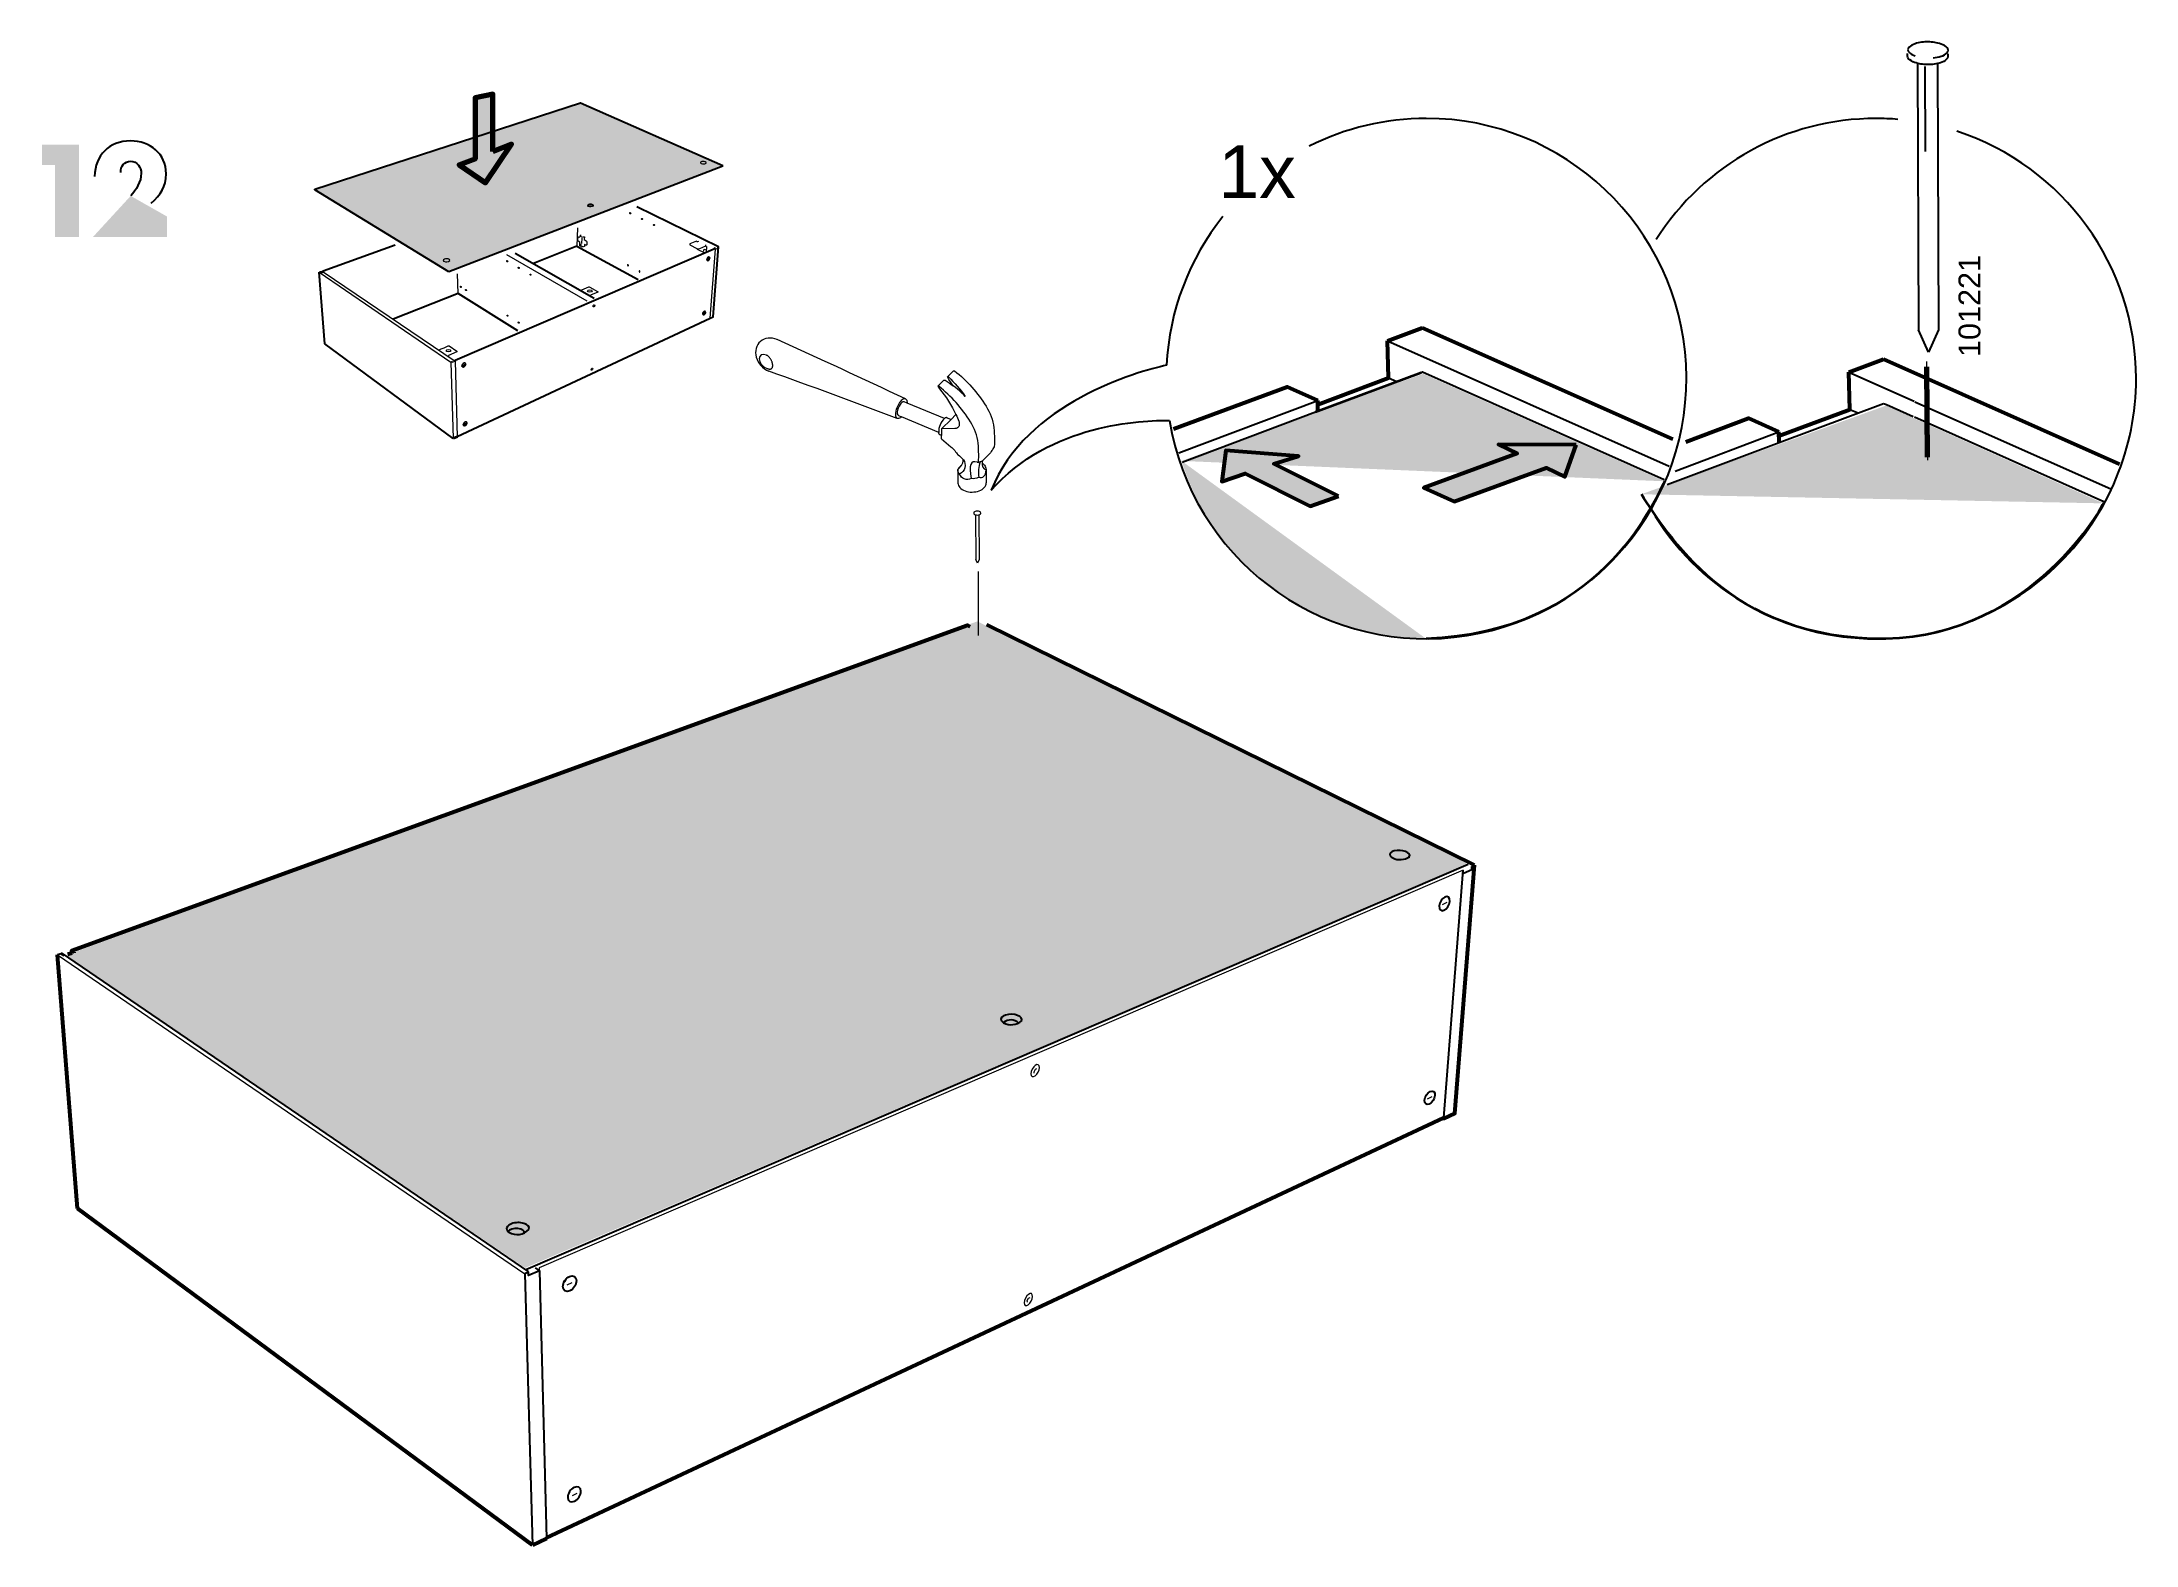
# Model space of a CAD drawing. Header units: metres. Extents: x -0.7 to 7.4, y 0 to 11.2.
# Drawn here: x 0.25 to 7.39, y 1.17 to 6.28 of the extents above; entities that cross this region are included whole.
import ezdxf

# ---------------------------------------------------------------- set-up
doc = ezdxf.new("R2010")
doc.units = ezdxf.units.M
doc.header["$MEASUREMENT"] = 0
doc.layers.add('PDF_Geometry', color=7, linetype='Continuous')
doc.layers.add('PDF_Text', color=7, linetype='Continuous')
doc.layers.add('PDF_Solid Fills', color=7, linetype='Continuous', true_color=0xc6c8ca)
doc.styles.add('PDF Arial', font='Arial.ttf')

msp = doc.modelspace()

# ---------------------------------------------------------------- texts
at = {"layer": 'PDF_Text', "insert": (4.2613, 5.7524), "char_height": 0.17896, "attachment_point": 7, "style": 'PDF Arial'}
msp.add_mtext('1x', dxfattribs=at)
at = {"layer": 'PDF_Text', "insert": (6.8583, 5.2109), "char_height": 0.07456, "attachment_point": 7, "rotation": 90, "style": 'PDF Arial'}
msp.add_mtext('101221', dxfattribs=at)

# ---------------------------------------------------------------- hatches: boundary and pattern name
at = {"layer": 'PDF_Geometry', "transparency": 33554559}
for points in [[(1.7904, 5.9102), (1.7904, 6.1061), (1.7297, 6.0938), (1.7297, 5.8863), (1.6753, 5.8648), (1.7655, 5.8044), (1.854, 5.9353)], [(0.2991, 5.8649), (0.2991, 5.6199), (0.3808, 5.6199), (0.3808, 5.934), (0.2541, 5.934), (0.2541, 5.8649)], [(4.6709, 4.7371), (4.4507, 4.8472), (4.535, 4.8738), (4.2864, 4.8923), (4.2737, 4.787), (4.353, 4.814), (4.5737, 4.7037)], [(5.4802, 4.9121), (5.2162, 4.9129), (5.279, 4.8822), (4.961, 4.7652), (5.065, 4.719), (5.3775, 4.834), (5.4416, 4.8026)]]:
    msp.add_hatch(color=256, dxfattribs=at).paths.add_polyline_path(points)
h = msp.add_hatch(color=256, dxfattribs=at)
h.paths.add_polyline_path([(0.5779, 5.6891), (0.6266, 5.7345)], flags=0)
h.paths.add_polyline_path([(0.4337, 5.8257), (0.5237, 5.8257)], flags=0)
h.paths.add_polyline_path([(0.5225, 5.839, 0.043969), (0.5237, 5.8257)], flags=0)
h.paths.add_polyline_path([(0.5566, 5.7595), (0.4283, 5.6199), (0.6808, 5.6199), (0.6808, 5.6891)], flags=0)
at = {"layer": 'PDF_Geometry', "true_color": 0xc6c8ca, "transparency": 33554559}
h = msp.add_hatch(color=9, dxfattribs=at)
h.paths.add_polyline_path([(4.1362, 4.8572), (4.9593, 5.1539), (5.782, 4.7878)], flags=0)
h.paths.add_polyline_path([(4.1362, 4.8572, 0.330618), (4.9695, 4.2515)], flags=0)
for points in [[(3.4267, 4.3059), (3.4403, 4.3108), (5.1107, 3.489), (1.9001, 2.1151), (0.3424, 3.1764)], [(3.4267, 4.3003), (3.4403, 4.3053), (5.1107, 3.4834), (1.9001, 2.1096), (0.3424, 3.1708)]]:
    msp.add_hatch(color=9, dxfattribs=at).paths.add_polyline_path(points)

# ---------------------------------------------------------------- linework, layer by layer
at = {"layer": 'PDF_Geometry', "lineweight": 25}
for points in [[(6.6964, 6.2293, 0.048208), (6.7236, 6.2349, 0.115375), (6.7439, 6.2468, 0.427525), (6.7438, 6.2639, 0.113911), (6.7234, 6.2763, 0.07786), (6.6789, 6.2838, 0.078345), (6.6345, 6.2775, 0.116739), (6.6141, 6.2656, 0.203943), (6.6105, 6.2571)], [(6.7457, 6.2427), (6.7457, 6.2332, -0.2076), (6.7421, 6.2247, -0.114863), (6.7217, 6.2128, -0.078769), (6.6773, 6.2064, -0.078122), (6.6328, 6.2139, -0.112283), (6.6124, 6.2263, -0.202008), (6.6086, 6.2349), (6.6086, 6.2444)], [(4.0953, 4.9949, 2.162803), (4.9697, 6.0234, 0.117644), (4.5712, 5.9287)], [(6.576, 6.0201, 0.020647), (6.5017, 6.0231, 0.257264), (5.7532, 5.6112)], [(5.7497, 4.6689, 0.259214), (6.5017, 4.2515, 0.414214), (7.3875, 5.1373, 0.324193), (6.7774, 5.9794)], [(4.8462, 3.514), (4.8469, 3.5127), (4.8478, 3.5114), (4.849, 3.5102), (4.8503, 3.5089), (4.8519, 3.5078), (4.8537, 3.5066), (4.8557, 3.5056, 0.281499), (4.912, 3.5097)], [(3.5217, 2.9526), (3.5224, 2.9511), (3.5235, 2.9497), (3.5248, 2.9483), (3.5263, 2.9469), (3.5281, 2.9456), (3.5301, 2.9443, 0.312318), (3.5915, 2.9507)], [(1.8379, 2.2385), (1.8388, 2.2368), (1.8399, 2.2352), (1.8413, 2.2336), (1.8429, 2.2322), (1.8448, 2.2308, 0.353271), (1.9131, 2.2407)]]:
    msp.add_lwpolyline(points, format="xyb", dxfattribs=at)
for points in [[(6.643, 6.2109), (6.6459, 5.304)], [(6.7115, 6.21), (6.7145, 5.3031)], [(6.6684, 6.2), (6.6687, 5.911)], [(1.1843, 5.783), (2.0888, 6.0764), (2.574, 5.8633)], [(2.5738, 5.861), (1.6403, 5.501)], [(1.1844, 5.7807), (1.1842, 5.783)], [(1.6403, 5.501), (1.1844, 5.7807)], [(2.5295, 5.3432), (2.5302, 5.3428), (2.5406, 5.3476), (2.5594, 5.5858), (2.2812, 5.7228)], [(1.2128, 5.5013), (1.2126, 5.5039), (1.4575, 5.5928)], [(2.5485, 5.581), (1.6613, 5.1994), (1.6613, 5.1966)], [(1.8666, 5.5646), (2.1355, 5.4113)], [(2.0767, 5.5884), (1.9284, 5.5294)], [(2.0763, 5.5882), (2.285, 5.4754)], [(1.2182, 5.2562), (1.1989, 5.4997)], [(1.6718, 5.4273), (1.4511, 5.3394)], [(1.8755, 5.2998), (1.6718, 5.4273)], [(1.6683, 4.9404), (2.5299, 5.3434)], [(6.6805, 5.2279), (6.6459, 5.304)], [(6.7145, 5.3031), (6.6805, 5.2279)], [(1.6548, 4.9333), (1.2182, 5.2562)], [(4.8379, 5.2666), (5.7973, 4.8396)], [(4.8412, 5.1399), (4.8693, 5.1277)], [(4.9518, 5.1584), (4.9566, 5.1602), (5.7797, 4.7936)], [(6.409, 5.1595), (6.6315, 5.0604)], [(4.127, 4.8853), (4.6001, 5.0628)], [(4.1385, 4.8532), (4.5929, 5.0238)], [(6.172, 4.9197), (6.5274, 5.0531)], [(6.4123, 5.0328), (6.4404, 5.0206)], [(6.5274, 5.0531), (6.537, 5.0489)], [(6.537, 5.0489), (6.6283, 5.0082)], [(6.6323, 5.007), (7.2775, 4.719)], [(6.6342, 5.0586), (7.3012, 4.7624)], [(5.817, 4.8228), (6.1711, 4.9557)], [(5.7902, 4.7765), (6.1715, 4.9198)], [(5.1124, 3.4834), (1.9028, 2.1032)], [(5.0297, 2.6207), (5.0956, 3.4637)], [(5.0949, 3.4547), (5.0961, 3.4541)], [(5.0961, 3.4541), (5.1243, 3.4662)], [(5.1243, 3.4662), (5.1251, 3.4767)], [(5.1251, 3.4767), (5.1345, 3.4807)], [(0.3193, 3.1795), (0.3074, 3.1752)], [(0.3298, 3.1723), (0.3192, 3.1795)], [(0.3198, 3.1823), (1.9117, 2.0966)], [(1.9117, 2.0949), (1.8994, 2.0895)], [(1.8994, 2.0895), (1.9248, 1.1658)], [(1.9338, 2.1097), (1.9491, 2.0994), (1.9121, 2.0834), (1.9117, 2.0949)], [(1.9491, 2.0994), (1.9726, 1.1883)], [(2.0313, 2.0591), (2.0332, 2.0609), (2.0349, 2.0628), (2.0365, 2.065), (2.0379, 2.0671), (2.0393, 2.0694), (2.0405, 2.0717), (2.0415, 2.0741)], [(2.0518, 1.3484), (2.0528, 1.3497), (2.0537, 1.351)]]:
    msp.add_lwpolyline(points, dxfattribs=at)
at = {"layer": 'PDF_Geometry', "color": 7, "lineweight": 70, "true_color": 0xffffff}
msp.add_lwpolyline([(1.7904, 5.9102), (1.7904, 6.1061), (1.7297, 6.0938), (1.7297, 5.8863), (1.6753, 5.8648), (1.7655, 5.8044), (1.854, 5.9353)], close=True, dxfattribs=at)
at = {"layer": 'PDF_Geometry', "lineweight": 18}
for points in [[(1.7904, 5.9102), (1.7904, 6.1061), (1.7297, 6.0938), (1.7297, 5.8863), (1.6753, 5.8648), (1.7655, 5.8044), (1.854, 5.9353)], [(1.8785, 5.5165), (1.8787, 5.5163), (1.879, 5.5161), (1.8792, 5.5158), (1.8795, 5.5155), (1.8796, 5.5151), (1.8798, 5.5147), (1.8799, 5.5143), (1.88, 5.5139), (1.88, 5.5135), (1.88, 5.5132), (1.8799, 5.5128), (1.8798, 5.5126), (1.8796, 5.5123), (1.8795, 5.5122), (1.8792, 5.5121), (1.879, 5.5121), (1.8787, 5.5122), (1.8785, 5.5123), (1.8782, 5.5125), (1.8779, 5.5127), (1.8777, 5.513), (1.8775, 5.5134), (1.8773, 5.5137), (1.8771, 5.5141), (1.877, 5.5145), (1.8769, 5.5149), (1.8769, 5.5153), (1.8769, 5.5156), (1.877, 5.516), (1.8771, 5.5162), (1.8773, 5.5165), (1.8775, 5.5166), (1.8777, 5.5167), (1.8779, 5.5167), (1.8782, 5.5166)], [(2.2505, 5.5253), (2.2502, 5.5254), (2.25, 5.5255), (2.2497, 5.5255), (2.2495, 5.5254), (2.2493, 5.5253), (2.2491, 5.5251), (2.249, 5.5248), (2.2489, 5.5245), (2.2489, 5.5242), (2.2489, 5.5239), (2.249, 5.5235), (2.249, 5.5231), (2.2492, 5.5228), (2.2494, 5.5224), (2.2496, 5.5221), (2.2498, 5.5219), (2.2501, 5.5216), (2.2503, 5.5215), (2.2506, 5.5213), (2.2509, 5.5213), (2.2511, 5.5213), (2.2513, 5.5214), (2.2515, 5.5215), (2.2517, 5.5217), (2.2518, 5.522), (2.2519, 5.5223), (2.2519, 5.5226), (2.2519, 5.5229), (2.2519, 5.5233), (2.2518, 5.5237), (2.2516, 5.524), (2.2514, 5.5244), (2.2513, 5.5247), (2.251, 5.5249), (2.2508, 5.5252)], [(2.2898, 5.5043), (2.2895, 5.5044), (2.2892, 5.5045), (2.289, 5.5045), (2.2887, 5.5044), (2.2885, 5.5043), (2.2884, 5.5041), (2.2883, 5.5038), (2.2882, 5.5035), (2.2881, 5.5032), (2.2881, 5.5029), (2.2882, 5.5025), (2.2883, 5.5021), (2.2884, 5.5018), (2.2886, 5.5014), (2.2888, 5.5011), (2.2891, 5.5008), (2.2893, 5.5006), (2.2896, 5.5004), (2.2898, 5.5003), (2.2901, 5.5003), (2.2904, 5.5003), (2.2906, 5.5004), (2.2908, 5.5005), (2.291, 5.5007), (2.2911, 5.5009), (2.2912, 5.5012), (2.2912, 5.5016), (2.2912, 5.5019), (2.2911, 5.5023), (2.291, 5.5026), (2.2909, 5.503), (2.2907, 5.5033), (2.2905, 5.5037), (2.2903, 5.5039), (2.29, 5.5042)], [(1.6808, 5.452), (1.6811, 5.4518), (1.6813, 5.4516), (1.6815, 5.4513), (1.6817, 5.451), (1.6819, 5.4506), (1.682, 5.4502), (1.6821, 5.4499), (1.6822, 5.4495), (1.6823, 5.4491), (1.6822, 5.4488), (1.6822, 5.4485), (1.6821, 5.4483), (1.682, 5.4481), (1.6818, 5.4479), (1.6816, 5.4479), (1.6814, 5.4479), (1.6811, 5.4479), (1.6809, 5.448), (1.6806, 5.4482), (1.6804, 5.4484), (1.6802, 5.4487), (1.68, 5.4491), (1.6798, 5.4494), (1.6797, 5.4498), (1.6796, 5.4501), (1.6795, 5.4505), (1.6795, 5.4509), (1.6795, 5.4512), (1.6796, 5.4515), (1.6796, 5.4517), (1.6798, 5.4519), (1.6799, 5.4521), (1.6801, 5.4521), (1.6803, 5.4522), (1.6806, 5.4521)], [(1.6987, 5.4409), (1.6989, 5.4408), (1.6991, 5.4405), (1.6994, 5.4403), (1.6995, 5.4399), (1.6997, 5.4396), (1.6999, 5.4392), (1.7, 5.4388), (1.7001, 5.4385), (1.7001, 5.4381), (1.7001, 5.4378), (1.7, 5.4375), (1.6999, 5.4372), (1.6998, 5.437), (1.6996, 5.4369), (1.6994, 5.4368), (1.6992, 5.4368), (1.699, 5.4369), (1.6987, 5.437), (1.6985, 5.4372), (1.6982, 5.4374), (1.698, 5.4377), (1.6978, 5.438), (1.6976, 5.4383), (1.6975, 5.4387), (1.6974, 5.4391), (1.6973, 5.4395), (1.6973, 5.4398), (1.6973, 5.4402), (1.6974, 5.4405), (1.6975, 5.4407), (1.6976, 5.4409), (1.6978, 5.441), (1.6979, 5.4411), (1.6982, 5.4411), (1.6984, 5.441)], [(1.8784, 5.3301), (1.8787, 5.3299), (1.8789, 5.3297), (1.8791, 5.3293), (1.8794, 5.329), (1.8795, 5.3287), (1.8797, 5.3283), (1.8798, 5.3279), (1.8799, 5.3275), (1.8799, 5.3271), (1.8799, 5.3268), (1.8798, 5.3265), (1.8797, 5.3262), (1.8795, 5.326), (1.8794, 5.3259), (1.8791, 5.3258), (1.8789, 5.3258), (1.8787, 5.3259), (1.8784, 5.326), (1.8781, 5.3262), (1.8779, 5.3265), (1.8776, 5.3268), (1.8774, 5.3271), (1.8772, 5.3275), (1.8771, 5.3278), (1.877, 5.3283), (1.8769, 5.3286), (1.8769, 5.329), (1.8769, 5.3293), (1.877, 5.3296), (1.8771, 5.3299), (1.8772, 5.3301), (1.8774, 5.3302), (1.8776, 5.3303), (1.8779, 5.3303), (1.8781, 5.3302)], [(1.6954, 5.1911), (1.6954, 5.1911), (1.6954, 5.1911)]]:
    msp.add_lwpolyline(points, close=True, dxfattribs=at)
for points in [[(2.4976, 5.8719), (2.4978, 5.8716), (2.4981, 5.8713), (2.4985, 5.871), (2.4988, 5.8707), (2.4993, 5.8704), (2.4998, 5.8702), (2.5003, 5.8699, 0.246255), (2.5166, 5.8708)], [(2.0804, 5.617, 0.025838), (2.0822, 5.6205), (2.0867, 5.6185), (2.0874, 5.6235), (2.09, 5.6244), (2.0896, 5.6257), (2.0907, 5.627)], [(1.6215, 5.5388), (1.6217, 5.5385), (1.622, 5.538), (1.6224, 5.5377), (1.6229, 5.5373), (1.6234, 5.537, 0.310347), (1.6433, 5.5394)], [(3.1991, 5.0651), (3.1986, 5.0659), (3.198, 5.0666), (3.1975, 5.0671), (3.1969, 5.0676), (3.1962, 5.068), (3.1954, 5.0684, 0.004091), (2.7585, 5.2704), (2.7582, 5.2706), (2.7572, 5.2709), (2.7563, 5.2711)], [(3.1718, 5.0115), (3.1819, 5.0072, -0.293848), (3.1676, 5.0014, 0.005165), (2.7301, 5.1627), (2.7298, 5.1628), (2.7298, 5.1628)], [(3.3384, 5.1435), (3.3419, 5.1433, -0.041553), (3.3995, 5.077), (3.393, 5.0832), (3.3864, 5.0893), (3.3796, 5.0953), (3.3727, 5.1011), (3.3657, 5.1069), (3.3585, 5.1125), (3.3538, 5.1197), (3.3489, 5.1269), (3.3439, 5.1341), (3.3384, 5.1435), (3.3593, 5.164), (3.3631, 5.1641, -0.085155), (3.4704, 5.0435, -0.115453), (3.4969, 4.9701), (3.4977, 4.9606), (3.4983, 4.9511), (3.4986, 4.9417), (3.4988, 4.9323), (3.4987, 4.9231), (3.4984, 4.9139), (3.4979, 4.9049), (3.4956, 4.9014), (3.4936, 4.8982), (3.4917, 4.8952), (3.4898, 4.8922), (3.4877, 4.8888), (3.4855, 4.8852), (3.4587, 4.8588), (3.4581, 4.8574), (3.4576, 4.8561), (3.4572, 4.8549), (3.4569, 4.8537), (3.4566, 4.8524), (3.4564, 4.851, 0.318267), (3.4701, 4.8263), (3.4702, 4.8266), (3.4702, 4.8269), (3.4703, 4.8272), (3.4703, 4.8275), (3.4703, 4.8278), (3.4703, 4.8281), (3.4706, 4.7822)], [(3.3265, 5.1318), (3.3056, 5.1112), (3.3116, 5.1024, -0.066815), (3.3678, 5.0152), (3.3703, 5.0095), (3.3728, 5.0039), (3.3751, 4.9982), (3.3772, 4.9925), (3.3781, 4.99), (3.3786, 4.9876), (3.379, 4.9852), (3.3791, 4.9829), (3.379, 4.9806), (3.3787, 4.9785), (3.3781, 4.9765), (3.3773, 4.9747), (3.3763, 4.9731), (3.3751, 4.9716), (3.3737, 4.9704), (3.3721, 4.9693), (3.3703, 4.9685), (3.3683, 4.9679), (3.3663, 4.9675), (3.3641, 4.9673), (3.3186, 4.9668)], [(3.4554, 4.8556), (3.4534, 4.8551), (3.4517, 4.8546), (3.45, 4.8541), (3.4482, 4.8535), (3.4463, 4.8529), (3.4443, 4.8521), (3.4448, 4.8612), (3.4451, 4.8703), (3.4451, 4.8796), (3.445, 4.8889), (3.4446, 4.8983), (3.444, 4.9078), (3.4432, 4.9174, 0.115304), (3.4168, 4.9907, 0.085273), (3.3094, 5.1114), (3.3056, 5.1112)], [(3.3283, 5.0015, 0.213344), (3.3088, 4.9545), (3.1819, 5.0072)], [(3.35, 4.9055), (3.3535, 4.9024), (3.3569, 4.899), (3.3601, 4.8957), (3.3633, 4.8922), (3.3663, 4.8885), (3.3691, 4.8849), (3.3718, 4.881), (3.3723, 4.8806), (3.3727, 4.8801), (3.3732, 4.8796), (3.3737, 4.8791), (3.3742, 4.8784), (3.3747, 4.8776, -0.09361), (3.3928, 4.8613, -0.460213), (3.3802, 4.8126)], [(3.4498, 4.8541, 0.100682), (3.4451, 4.8015, -0.201538), (3.4191, 4.7978, -0.483624), (3.3802, 4.8126, -0.239128), (3.3741, 4.8271), (3.3741, 4.8273), (3.3741, 4.8275), (3.3741, 4.8278), (3.3741, 4.828), (3.3741, 4.8283), (3.3741, 4.8285), (3.3766, 4.8308), (3.3788, 4.833), (3.3807, 4.8351), (3.3825, 4.8372), (3.3842, 4.8395), (3.3861, 4.8421, 0.093725), (3.3741, 4.8285)], [(3.4564, 4.851), (3.4577, 4.8495), (3.459, 4.8481), (3.4603, 4.8468), (3.4616, 4.8456), (3.4632, 4.8444), (3.4649, 4.843, -0.12185), (3.4703, 4.8281)], [(3.4513, 4.6826, 0.112194), (3.4479, 4.6847, 0.155594), (3.433, 4.6849, 0.112471), (3.4296, 4.6829, 0.203986), (3.4287, 4.6815), (3.4287, 4.6777, 0.195546), (3.4293, 4.6763, 0.112194), (3.4327, 4.6742, 0.077202), (3.4402, 4.673, 0.078472), (3.4476, 4.674, 0.116109), (3.451, 4.676)]]:
    msp.add_lwpolyline(points, format="xyb", dxfattribs=at)
for points in [[(2.5738, 5.861), (2.574, 5.8633)], [(2.0782, 5.6504), (2.0767, 5.5884)], [(2.0885, 5.5942), (2.0883, 5.5886), (2.0863, 5.5899), (2.0865, 5.602), (2.0807, 5.6055)], [(2.0876, 5.6227), (2.0928, 5.6198), (2.0937, 5.6192), (2.0978, 5.6207), (2.0993, 5.6203), (2.1024, 5.6203), (2.1017, 5.6109), (2.1084, 5.6066)], [(2.0987, 5.5866), (2.0956, 5.5868), (2.093, 5.5855), (2.0911, 5.5871), (2.0907, 5.5925)], [(2.0933, 5.6159), (2.0926, 5.5975)], [(2.1061, 5.5916), (2.1019, 5.5938), (2.1022, 5.5877)], [(2.1108, 5.6018), (2.1106, 5.5925)], [(2.4609, 5.5929), (2.4847, 5.5808)], [(2.4834, 5.6051), (2.4617, 5.596)], [(2.4847, 5.5808), (2.488, 5.5795)], [(2.486, 5.5786), (2.5121, 5.5662)], [(2.4906, 5.6046), (2.4876, 5.6031)], [(2.514, 5.5925), (2.5143, 5.5895)], [(2.5179, 5.5866), (2.5169, 5.5677)], [(2.5302, 5.3428), (2.5486, 5.5782)], [(2.5457, 5.5823), (2.5424, 5.5809)], [(2.5485, 5.581), (2.5457, 5.5823)], [(2.5483, 5.5784), (2.5486, 5.5782)], [(2.5486, 5.5782), (2.5566, 5.5817)], [(2.5566, 5.5817), (2.5568, 5.5846)], [(2.5568, 5.5846), (2.5594, 5.5858)], [(1.2023, 5.5009), (1.1989, 5.4996)], [(1.199, 5.4996), (1.6476, 5.1936)], [(1.2053, 5.4988), (1.2023, 5.5009)], [(1.2125, 5.5014), (1.6617, 5.1964), (1.6512, 5.1919), (1.6511, 5.1952)], [(1.215, 5.4998), (1.2148, 5.5024)], [(1.6718, 5.4273), (1.6702, 5.4947)], [(2.1114, 5.4009), (1.8374, 5.5585)], [(2.5214, 5.5448), (2.5205, 5.544), (2.5195, 5.5433), (2.5196, 5.5432)], [(2.5196, 5.5432), (2.52, 5.5435), (2.5203, 5.5437), (2.5206, 5.544), (2.5209, 5.5442), (2.5212, 5.5444), (2.5215, 5.5447)], [(2.5214, 5.543), (2.5211, 5.543), (2.5208, 5.5431), (2.5205, 5.5431), (2.5202, 5.5432), (2.5199, 5.5432), (2.5196, 5.5432)], [(2.5206, 5.5391), (2.5202, 5.5393)], [(2.5214, 5.5448), (2.5215, 5.5447)], [(2.5215, 5.5447), (2.5215, 5.5444), (2.5215, 5.5441), (2.5215, 5.5438), (2.5215, 5.5436), (2.5214, 5.5433), (2.5214, 5.543)], [(2.5265, 5.5453), (2.5255, 5.5447), (2.5244, 5.5442), (2.5233, 5.5438), (2.5221, 5.5433), (2.5219, 5.5433), (2.5218, 5.5433), (2.5217, 5.5434), (2.5216, 5.5435), (2.5216, 5.5436), (2.5215, 5.5438)], [(2.5223, 5.5452), (2.5221, 5.5451), (2.5219, 5.5449), (2.5218, 5.5448), (2.5217, 5.5446), (2.5216, 5.5444), (2.5216, 5.5441), (2.5216, 5.544), (2.5215, 5.5438)], [(2.5217, 5.5437), (2.5217, 5.5437), (2.5217, 5.5437), (2.5216, 5.5437), (2.5216, 5.5438), (2.5216, 5.5439), (2.5216, 5.5439), (2.5216, 5.5439), (2.5215, 5.5438)], [(2.5216, 5.5439), (2.5216, 5.5439), (2.5216, 5.544), (2.5216, 5.544), (2.5216, 5.544), (2.5216, 5.544), (2.5216, 5.5441), (2.5216, 5.5441), (2.5216, 5.5441), (2.5216, 5.5441), (2.5217, 5.5442), (2.5217, 5.5442), (2.5217, 5.5442), (2.5216, 5.5442), (2.5216, 5.5441)], [(2.5216, 5.5439), (2.522, 5.5437)], [(2.5222, 5.545), (2.5221, 5.545), (2.5221, 5.5449), (2.522, 5.5449), (2.5219, 5.5449), (2.5219, 5.5448), (2.5218, 5.5447), (2.5218, 5.5446), (2.5218, 5.5446), (2.5218, 5.5446), (2.5218, 5.5445), (2.5217, 5.5444), (2.5217, 5.5444), (2.5217, 5.5443), (2.5217, 5.5442)], [(2.5217, 5.5437), (2.5218, 5.5437), (2.5218, 5.5437), (2.5218, 5.5437), (2.5219, 5.5437), (2.5219, 5.5437), (2.522, 5.5437)], [(2.5267, 5.5463), (2.5267, 5.5462), (2.5267, 5.546), (2.5266, 5.5459), (2.5265, 5.5458), (2.5265, 5.5457), (2.5263, 5.5456), (2.5253, 5.5451), (2.5242, 5.5446), (2.5231, 5.5441), (2.522, 5.5437)], [(2.522, 5.5437), (2.522, 5.5436), (2.5221, 5.5435), (2.5221, 5.5434), (2.5221, 5.5433)], [(2.5266, 5.5469), (2.5257, 5.5465), (2.5249, 5.5461), (2.524, 5.5457), (2.5231, 5.5454), (2.5222, 5.545)], [(2.5223, 5.5452), (2.5222, 5.545), (2.5222, 5.545)], [(2.5272, 5.5466), (2.5272, 5.5468), (2.5271, 5.547), (2.5271, 5.5471), (2.527, 5.5471), (2.5268, 5.5471), (2.5267, 5.5471), (2.5256, 5.5466), (2.5246, 5.5461), (2.5234, 5.5456), (2.5223, 5.5451)], [(2.5251, 5.5462), (2.5263, 5.5456)], [(2.526, 5.5467), (2.5268, 5.5463)], [(2.5263, 5.5468), (2.5268, 5.5466)], [(2.5263, 5.5456), (2.5264, 5.5456), (2.5265, 5.5454), (2.5265, 5.5454), (2.5265, 5.5453)], [(2.5265, 5.5453), (2.5267, 5.5454), (2.5268, 5.5455), (2.527, 5.5457), (2.527, 5.5459), (2.5271, 5.5461), (2.5272, 5.5463), (2.5272, 5.5465), (2.5272, 5.5466), (2.5271, 5.5466), (2.527, 5.5466), (2.5269, 5.5466), (2.5268, 5.5466)], [(2.5267, 5.5471), (2.5266, 5.547), (2.5266, 5.5469)], [(2.5266, 5.547), (2.5267, 5.5469), (2.5267, 5.5469), (2.5267, 5.5468), (2.5267, 5.5468), (2.5268, 5.5467), (2.5268, 5.5466), (2.5267, 5.5465), (2.5267, 5.5463)], [(2.5266, 5.547), (2.5266, 5.547), (2.5266, 5.5469)], [(2.5272, 5.5518), (2.5267, 5.552)], [(2.5268, 5.5467), (2.5268, 5.5467)], [(2.5272, 5.5463), (2.5271, 5.5463), (2.527, 5.5463), (2.5268, 5.5463), (2.5268, 5.5463)], [(2.0928, 5.4393), (2.1171, 5.4497)], [(2.1208, 5.4488), (2.1471, 5.4345), (2.1477, 5.4336), (2.1477, 5.4321), (2.1228, 5.421), (2.1227, 5.4188)], [(2.1227, 5.419), (2.1227, 5.4188), (2.1227, 5.4187)], [(2.5075, 5.36), (2.5065, 5.3592), (2.5056, 5.3585), (2.5057, 5.3584)], [(2.5057, 5.3584), (2.5061, 5.3587), (2.5064, 5.3589), (2.5067, 5.3592), (2.507, 5.3594), (2.5073, 5.3596), (2.5076, 5.3599)], [(2.5075, 5.3583), (2.5072, 5.3583), (2.5069, 5.3583), (2.5066, 5.3583), (2.5064, 5.3584), (2.5061, 5.3584), (2.5057, 5.3584)], [(2.5066, 5.3547), (2.5062, 5.3549)], [(2.5075, 5.36), (2.5076, 5.3599)], [(2.5076, 5.3599), (2.5076, 5.3596), (2.5076, 5.3593), (2.5076, 5.3591), (2.5075, 5.3588), (2.5075, 5.3586), (2.5075, 5.3583)], [(2.5125, 5.3607), (2.5115, 5.3601), (2.5105, 5.3596), (2.5093, 5.3591), (2.5082, 5.3586), (2.508, 5.3586), (2.5079, 5.3586), (2.5078, 5.3586), (2.5077, 5.3587), (2.5076, 5.3589), (2.5076, 5.3591)], [(2.5083, 5.3604), (2.5082, 5.3603), (2.508, 5.3601), (2.5079, 5.36), (2.5078, 5.3598), (2.5077, 5.3596), (2.5076, 5.3594), (2.5076, 5.3592), (2.5076, 5.3591)], [(2.5077, 5.3592), (2.5077, 5.3592), (2.5077, 5.3592), (2.5077, 5.3593), (2.5077, 5.3593), (2.5077, 5.3593), (2.5077, 5.3593), (2.5078, 5.3593), (2.5078, 5.3594), (2.5078, 5.3594), (2.5078, 5.3594), (2.5078, 5.3595), (2.5078, 5.3595), (2.5077, 5.3594), (2.5076, 5.3594)], [(2.5078, 5.359), (2.5077, 5.359), (2.5077, 5.359), (2.5077, 5.3591), (2.5077, 5.3591), (2.5077, 5.3592), (2.5077, 5.3591), (2.5076, 5.3591)], [(2.5082, 5.3602), (2.5082, 5.3602), (2.5081, 5.3602), (2.5081, 5.3601), (2.508, 5.3601), (2.508, 5.36), (2.5079, 5.3599), (2.5079, 5.3599), (2.5079, 5.3599), (2.5079, 5.3599), (2.5079, 5.3599), (2.5078, 5.3598), (2.5078, 5.3597), (2.5078, 5.3596), (2.5077, 5.3595), (2.5077, 5.3595)], [(2.5077, 5.3592), (2.508, 5.359)], [(2.5078, 5.359), (2.5078, 5.359), (2.5079, 5.3589), (2.5079, 5.3589), (2.5079, 5.3589), (2.508, 5.3589), (2.508, 5.359), (2.5081, 5.3589), (2.5082, 5.3588), (2.5082, 5.3587), (2.5082, 5.3586)], [(2.5127, 5.3617), (2.5127, 5.3616), (2.5127, 5.3614), (2.5126, 5.3613), (2.5125, 5.3612), (2.5125, 5.3611), (2.5123, 5.361), (2.5113, 5.3605), (2.5103, 5.3599), (2.5092, 5.3595), (2.508, 5.359)], [(2.5126, 5.3623), (2.5118, 5.3619), (2.5109, 5.3614), (2.51, 5.361), (2.5092, 5.3606), (2.5082, 5.3602)], [(2.5083, 5.3604), (2.5083, 5.3603), (2.5082, 5.3602)], [(2.5132, 5.362), (2.5132, 5.3622), (2.5131, 5.3623), (2.513, 5.3625), (2.5129, 5.3625), (2.5128, 5.3625), (2.5127, 5.3625), (2.5116, 5.3619), (2.5106, 5.3614), (2.5095, 5.3609), (2.5083, 5.3604)], [(2.5113, 5.3616), (2.5123, 5.361)], [(2.5121, 5.3621), (2.5127, 5.3617)], [(2.5123, 5.361), (2.5124, 5.361), (2.5125, 5.3609), (2.5125, 5.3608), (2.5125, 5.3607)], [(2.5124, 5.3622), (2.5127, 5.362)], [(2.5125, 5.3607), (2.5127, 5.3608), (2.5128, 5.3609), (2.5129, 5.3611), (2.513, 5.3613), (2.5131, 5.3615), (2.5132, 5.3617), (2.5132, 5.3619), (2.5132, 5.362)], [(2.5127, 5.3625), (2.5126, 5.3623), (2.5126, 5.3623)], [(2.5126, 5.3623), (2.5127, 5.3623), (2.5127, 5.3623), (2.5127, 5.3622), (2.5128, 5.3621), (2.5128, 5.3621), (2.5128, 5.362), (2.5128, 5.3619), (2.5127, 5.3617)], [(2.5126, 5.3623), (2.5126, 5.3623), (2.5126, 5.3623)], [(2.5132, 5.3617), (2.513, 5.3617), (2.5129, 5.3617), (2.5128, 5.3617), (2.5127, 5.3617)], [(2.5128, 5.3621), (2.5128, 5.3621)], [(2.5128, 5.3621), (2.5128, 5.3621)], [(2.5132, 5.362), (2.5131, 5.362), (2.513, 5.362), (2.5129, 5.362), (2.5128, 5.362)], [(2.5133, 5.3669), (2.5129, 5.3672)], [(1.608, 5.2331), (1.6084, 5.2344)], [(1.6375, 5.2485), (1.641, 5.2485), (1.6677, 5.2307), (1.6679, 5.2286), (1.639, 5.2158), (1.639, 5.2125)], [(2.722, 5.1727), (2.7237, 5.1721), (2.7254, 5.1715), (2.727, 5.171), (2.7286, 5.1706), (2.7301, 5.1703), (2.7316, 5.1701), (2.733, 5.17), (2.7343, 5.17), (2.7354, 5.1701), (2.7365, 5.1703), (2.7375, 5.1707), (2.7384, 5.1711), (2.7393, 5.1716), (2.74, 5.1722), (2.7407, 5.1729), (2.7414, 5.1737), (2.7419, 5.1746), (2.7423, 5.1755), (2.7427, 5.1765), (2.743, 5.1775), (2.7432, 5.1787), (2.7434, 5.1799), (2.7435, 5.1811), (2.7435, 5.1825), (2.7434, 5.1839), (2.7433, 5.1853), (2.7431, 5.1867), (2.7429, 5.1882), (2.7425, 5.1898), (2.7422, 5.1913), (2.7417, 5.1929), (2.7412, 5.1944), (2.7405, 5.1961), (2.7399, 5.1978), (2.7391, 5.1995), (2.7382, 5.2012), (2.7373, 5.2028), (2.7363, 5.2044), (2.7353, 5.206), (2.7342, 5.2075), (2.7329, 5.2091), (2.7315, 5.2106), (2.73, 5.2121), (2.7285, 5.2134), (2.7269, 5.2146), (2.7252, 5.2157), (2.7235, 5.2166), (2.7218, 5.2174)], [(1.6511, 5.1952), (1.6476, 5.1937)], [(1.6476, 5.1937), (1.6548, 4.9333)], [(1.6617, 5.1964), (1.6683, 4.9396)], [(1.6864, 5.1776), (1.6868, 5.1773), (1.6864, 5.1776), (1.686, 5.178), (1.6857, 5.1785), (1.6854, 5.1789), (1.6853, 5.1795), (1.6851, 5.18), (1.685, 5.1806), (1.6849, 5.1812)], [(1.6862, 5.1777), (1.6863, 5.1776), (1.6864, 5.1776)], [(1.6864, 5.1776), (1.6862, 5.1777)], [(1.6882, 5.182), (1.6882, 5.1818), (1.6883, 5.1816), (1.6884, 5.1815), (1.6886, 5.1814), (1.6888, 5.1814), (1.689, 5.1815), (1.6905, 5.182), (1.6919, 5.1827), (1.6933, 5.1833), (1.6947, 5.1839)], [(1.689, 5.1835), (1.6887, 5.1833), (1.6885, 5.1832), (1.6884, 5.183), (1.6883, 5.1828), (1.6882, 5.1826), (1.6882, 5.1823), (1.6882, 5.1822), (1.6882, 5.182)], [(1.6882, 5.1823), (1.6883, 5.1824), (1.6883, 5.1825)], [(1.6882, 5.182), (1.6883, 5.182), (1.6883, 5.1821)], [(1.6883, 5.1825), (1.6883, 5.1826), (1.6883, 5.1827), (1.6884, 5.1827), (1.6884, 5.1828), (1.6885, 5.1829), (1.6885, 5.183), (1.6885, 5.183), (1.6885, 5.183), (1.6885, 5.183), (1.6886, 5.1831), (1.6886, 5.1832), (1.6887, 5.1832), (1.6888, 5.1833), (1.6889, 5.1833), (1.689, 5.1834), (1.689, 5.1835)], [(1.6883, 5.1825), (1.6883, 5.1825), (1.6883, 5.1824), (1.6883, 5.1824), (1.6883, 5.1824), (1.6883, 5.1823), (1.6883, 5.1823), (1.6883, 5.1823), (1.6883, 5.1823), (1.6883, 5.1822), (1.6883, 5.1822), (1.6883, 5.1822), (1.6883, 5.1822), (1.6883, 5.1821), (1.6883, 5.1821)], [(1.6883, 5.1822), (1.6888, 5.1819)], [(1.6883, 5.1821), (1.6883, 5.1821), (1.6883, 5.182), (1.6884, 5.182), (1.6884, 5.1819), (1.6884, 5.1819), (1.6884, 5.1819)], [(1.6884, 5.1819), (1.6885, 5.1819), (1.6885, 5.1819), (1.6886, 5.1818), (1.6887, 5.1818), (1.6887, 5.1819), (1.6888, 5.1819)], [(1.6949, 5.1851), (1.6949, 5.185), (1.6949, 5.1848), (1.6948, 5.1847), (1.6947, 5.1845), (1.6946, 5.1844), (1.6945, 5.1844), (1.6931, 5.1837), (1.6917, 5.183), (1.6903, 5.1825), (1.6888, 5.1819)], [(1.689, 5.1815), (1.689, 5.1816), (1.689, 5.1817), (1.6889, 5.1818), (1.6888, 5.1819)], [(1.6889, 5.1833), (1.6901, 5.1838), (1.6912, 5.1842), (1.6924, 5.1847), (1.6935, 5.1852), (1.6946, 5.1858), (1.6947, 5.1858), (1.6947, 5.1859)], [(1.689, 5.1835), (1.6904, 5.1841), (1.6919, 5.1846), (1.6933, 5.1853), (1.6947, 5.1859), (1.6949, 5.186), (1.695, 5.186), (1.6952, 5.186), (1.6953, 5.1859), (1.6954, 5.1857), (1.6954, 5.1855)], [(1.6933, 5.1852), (1.6945, 5.1843)], [(1.6942, 5.1856), (1.695, 5.1851)], [(1.6945, 5.1858), (1.6949, 5.1855)], [(1.6947, 5.1839), (1.6947, 5.184), (1.6946, 5.1842), (1.6946, 5.1843), (1.6945, 5.1843)], [(1.6948, 5.1858), (1.6948, 5.1858), (1.6947, 5.1858), (1.6947, 5.1858), (1.6947, 5.1858), (1.6946, 5.1858), (1.6946, 5.1858)], [(1.6947, 5.1839), (1.6949, 5.1841), (1.6951, 5.1842), (1.6952, 5.1844), (1.6953, 5.1847), (1.6954, 5.1849), (1.6954, 5.1851), (1.6954, 5.1853), (1.6954, 5.1855)], [(1.6948, 5.1858), (1.6948, 5.1858), (1.6949, 5.1857), (1.6949, 5.1857), (1.6949, 5.1856), (1.6949, 5.1856), (1.6949, 5.1855), (1.6949, 5.1853), (1.6949, 5.1851)], [(1.6949, 5.1855), (1.695, 5.1855), (1.6952, 5.1854), (1.6953, 5.1854), (1.6954, 5.1855)], [(1.6949, 5.1851), (1.6951, 5.1851), (1.6952, 5.1851), (1.6953, 5.1851), (1.6954, 5.1851)], [(1.6959, 5.1908), (1.6954, 5.1911)], [(1.6976, 5.1865), (1.6966, 5.1864), (1.6956, 5.1863), (1.6957, 5.1863)], [(1.6956, 5.1863), (1.6957, 5.1854), (1.6957, 5.1845), (1.6958, 5.1844)], [(1.6957, 5.1863), (1.6961, 5.1863), (1.6964, 5.1863), (1.6968, 5.1863), (1.6971, 5.1863), (1.6974, 5.1864), (1.6977, 5.1864)], [(1.6958, 5.1844), (1.6958, 5.1847), (1.6958, 5.1851), (1.6958, 5.1853), (1.6958, 5.1856), (1.6958, 5.1859), (1.6957, 5.1863)], [(1.6977, 5.1864), (1.6974, 5.1861), (1.6971, 5.1857), (1.6968, 5.1854), (1.6965, 5.1851), (1.6961, 5.1848), (1.6958, 5.1844)], [(1.6976, 5.1865), (1.6977, 5.1864)], [(6.6776, 4.8593), (6.6743, 5.1961)], [(3.1991, 5.0651), (3.1998, 5.0636), (3.2004, 5.0621), (3.2008, 5.0605), (3.2011, 5.0588), (3.2013, 5.0567), (3.2014, 5.0554), (3.2014, 5.0542), (3.1913, 5.0584)], [(3.3265, 5.1317), (3.3306, 5.1322)], [(3.3306, 5.1322), (3.3377, 5.1275), (3.3448, 5.1226), (3.3517, 5.1176), (3.3585, 5.1125)], [(3.1913, 5.0584), (3.1903, 5.0587), (3.1891, 5.0588), (3.188, 5.0586), (3.1867, 5.0582), (3.1854, 5.0575), (3.1841, 5.0567), (3.1828, 5.0557), (3.1814, 5.0544)], [(3.338, 5.0041), (3.3368, 5.0045), (3.3355, 5.0046), (3.3342, 5.0044), (3.3328, 5.004), (3.3313, 5.0034), (3.3298, 5.0025), (3.3283, 5.0015), (3.2014, 5.0542)], [(3.338, 5.0041), (3.351, 4.9987), (3.3186, 4.9668), (3.3188, 4.9437)], [(3.351, 4.9987), (3.3678, 5.0152)], [(1.6907, 4.9775), (1.6912, 4.9772), (1.6908, 4.9776), (1.6904, 4.9779), (1.6901, 4.9784), (1.6899, 4.9789), (1.6897, 4.9795), (1.6896, 4.9801), (1.6895, 4.9807)], [(1.6907, 4.9776), (1.6907, 4.9776), (1.6907, 4.9775)], [(1.6907, 4.9775), (1.6907, 4.9775)], [(1.6927, 4.9815), (1.6927, 4.9813), (1.6928, 4.9812), (1.6929, 4.9811), (1.6931, 4.981), (1.6933, 4.981), (1.6935, 4.9811), (1.6949, 4.9816), (1.6964, 4.9823), (1.6977, 4.9829), (1.6991, 4.9836), (1.6991, 4.9837), (1.699, 4.9838), (1.6989, 4.9839), (1.6989, 4.984)], [(1.6935, 4.983), (1.6933, 4.9828), (1.6931, 4.9827), (1.6929, 4.9825), (1.6928, 4.9823), (1.6927, 4.9821), (1.6927, 4.9818), (1.6927, 4.9817), (1.6927, 4.9815)], [(1.6927, 4.9818), (1.6928, 4.9819), (1.6929, 4.982)], [(1.6927, 4.9815), (1.6928, 4.9816), (1.6928, 4.9817)], [(1.6928, 4.982), (1.6928, 4.9821), (1.6929, 4.9822), (1.6929, 4.9823), (1.6929, 4.9824), (1.693, 4.9824), (1.693, 4.9825), (1.693, 4.9825), (1.6931, 4.9825), (1.6931, 4.9826), (1.6932, 4.9827), (1.6932, 4.9827), (1.6933, 4.9828), (1.6934, 4.9828), (1.6935, 4.9829), (1.6935, 4.983)], [(1.6928, 4.982), (1.6928, 4.982), (1.6928, 4.9819), (1.6928, 4.9819), (1.6928, 4.9819), (1.6928, 4.9819), (1.6928, 4.9818), (1.6928, 4.9818), (1.6928, 4.9818), (1.6928, 4.9818), (1.6928, 4.9817), (1.6928, 4.9817), (1.6928, 4.9817)], [(1.6928, 4.9818), (1.6933, 4.9815)], [(1.6928, 4.9817), (1.6928, 4.9816), (1.6929, 4.9816), (1.6929, 4.9816), (1.6929, 4.9815), (1.6929, 4.9815), (1.6929, 4.9815)], [(1.6929, 4.9815), (1.693, 4.9815), (1.693, 4.9814), (1.6931, 4.9814), (1.6932, 4.9814), (1.6932, 4.9814), (1.6933, 4.9815)], [(1.6993, 4.9848), (1.6993, 4.9847), (1.6992, 4.9845), (1.6992, 4.9844), (1.6991, 4.9843), (1.699, 4.9841), (1.6989, 4.984), (1.6975, 4.9833), (1.6962, 4.9827), (1.6948, 4.982), (1.6933, 4.9815)], [(1.6935, 4.9811), (1.6935, 4.9812), (1.6935, 4.9813), (1.6934, 4.9814), (1.6933, 4.9815)], [(1.6934, 4.9828), (1.6946, 4.9833), (1.6957, 4.9838), (1.6968, 4.9843), (1.6979, 4.9848), (1.699, 4.9854), (1.699, 4.9854), (1.699, 4.9855)], [(1.6935, 4.983), (1.6949, 4.9836), (1.6963, 4.9842), (1.6977, 4.9849), (1.699, 4.9855), (1.6992, 4.9856), (1.6994, 4.9856), (1.6995, 4.9856), (1.6997, 4.9855), (1.6997, 4.9853), (1.6998, 4.9851)], [(1.6978, 4.9848), (1.6989, 4.984)], [(1.6987, 4.9852), (1.6993, 4.9848)], [(1.699, 4.9854), (1.6993, 4.9851)], [(1.6992, 4.9854), (1.6991, 4.9854), (1.6991, 4.9854), (1.6991, 4.9854), (1.6991, 4.9854), (1.699, 4.9854), (1.699, 4.9854)], [(1.6991, 4.9836), (1.6993, 4.9838), (1.6994, 4.9839), (1.6996, 4.9841), (1.6997, 4.9843), (1.6997, 4.9846), (1.6998, 4.9848), (1.6998, 4.985), (1.6998, 4.9851)], [(1.6992, 4.9854), (1.6992, 4.9854), (1.6992, 4.9854), (1.6993, 4.9853), (1.6993, 4.9853), (1.6993, 4.9852), (1.6993, 4.9851), (1.6993, 4.985), (1.6993, 4.9848)], [(1.6993, 4.9852), (1.6993, 4.9852)], [(1.6993, 4.9851), (1.6994, 4.9851), (1.6995, 4.9851), (1.6996, 4.9851), (1.6998, 4.9851)], [(1.6993, 4.9848), (1.6994, 4.9848), (1.6996, 4.9848), (1.6996, 4.9848), (1.6998, 4.9848)], [(1.7004, 4.9901), (1.6999, 4.9904)], [(1.7019, 4.9862), (1.7009, 4.9861), (1.7, 4.986), (1.7001, 4.9859)], [(1.7, 4.986), (1.7, 4.9851), (1.7, 4.9842), (1.7001, 4.9841)], [(1.7001, 4.9859), (1.7004, 4.9859), (1.7007, 4.986), (1.7011, 4.986), (1.7013, 4.986), (1.7017, 4.9861), (1.702, 4.9861)], [(1.702, 4.9861), (1.7017, 4.9857), (1.7013, 4.9854), (1.7011, 4.9851), (1.7008, 4.9848), (1.7005, 4.9845), (1.7001, 4.9841)], [(1.7001, 4.9842), (1.7001, 4.9844), (1.7001, 4.9847), (1.7001, 4.985), (1.7001, 4.9853), (1.7001, 4.9855), (1.7001, 4.9859)], [(1.7019, 4.9862), (1.702, 4.9861)], [(3.3137, 4.9458), (3.3127, 4.9464), (3.3117, 4.9472), (3.3109, 4.9482), (3.3101, 4.9495), (3.3096, 4.951), (3.3091, 4.9527), (3.3088, 4.9545)], [(3.3188, 4.9325), (3.3188, 4.9437), (3.3137, 4.9458)], [(3.3188, 4.9325), (3.35, 4.9055)], [(3.3748, 4.8776), (3.3748, 4.8776)], [(3.4295, 4.8545), (3.43, 4.8545)], [(3.4396, 4.8529), (3.442, 4.8525), (3.4443, 4.8521)], [(3.4554, 4.8556), (3.4587, 4.8588)], [(3.3741, 4.8271), (3.3744, 4.7816)], [(3.3769, 4.8311), (3.3775, 4.8317)], [(3.4449, 4.8093), (3.4449, 4.8093)], [(3.4474, 4.8482), (3.4474, 4.8482)], [(3.4344, 4.6737), (3.4349, 4.5217)], [(3.4459, 4.6736), (3.4464, 4.5216)], [(3.4516, 4.6806), (3.4516, 4.6775)], [(3.4407, 4.509), (3.4349, 4.5217)], [(3.4464, 4.5216), (3.4407, 4.509)], [(3.4433, 4.4807), (3.4433, 4.2623)], [(5.0956, 3.4637), (1.9477, 2.11), (1.948, 2.1001)], [(5.0249, 3.3467), (5.0414, 3.3544)], [(0.3075, 3.1752), (1.8994, 2.0895)], [(3.6338, 2.7776), (3.6384, 2.7857)], [(3.6384, 2.7857), (3.6434, 2.788)], [(3.6344, 2.7721), (3.6338, 2.7776)], [(4.9733, 2.685), (4.9898, 2.6927)], [(2.0436, 2.0517), (2.0601, 2.0594)], [(3.6105, 1.9981), (3.6151, 2.0062), (3.6201, 2.0085)], [(3.6111, 1.9926), (3.6105, 1.9981)], [(2.061, 1.3347), (2.0775, 1.3424)]]:
    msp.add_lwpolyline(points, dxfattribs=at)
msp.add_lwpolyline([(2.1152, 5.7237), (2.1146, 5.724), (2.1142, 5.7243), (2.1137, 5.7246), (2.1133, 5.7249), (2.113, 5.7253), (2.1128, 5.7257, -0.277659), (2.1306, 5.7272), (2.1311, 5.7269), (2.1316, 5.7266), (2.1321, 5.7262), (2.1324, 5.7259), (2.1327, 5.7256), (2.133, 5.7252, -0.275797)], format="xyb", close=True, dxfattribs=at)
at = {"layer": 'PDF_Geometry', "lineweight": 35}
for points in [[(1.2125, 5.5015), (1.2053, 5.4988)], [(4.5929, 5.0238), (4.9518, 5.1586)], [(1.6683, 4.9396), (1.6548, 4.9333)]]:
    msp.add_lwpolyline(points, dxfattribs=at)
at = {"layer": 'PDF_Geometry', "lineweight": 53}
for points in [[(4.8379, 5.2666), (4.9556, 5.3103)], [(5.8098, 4.9308), (4.9556, 5.3103)], [(4.6, 5.0498), (4.8412, 5.1399), (4.8379, 5.2666)], [(6.1711, 4.9427), (6.4123, 5.0328), (6.409, 5.1595)], [(6.409, 5.1595), (6.5267, 5.2031)], [(7.3307, 4.846), (6.5267, 5.2031)], [(4.1084, 4.966), (4.4963, 5.1098), (4.6, 5.0628)], [(4.6008, 5.0271), (4.6, 5.0628)], [(5.8533, 4.9225), (6.0673, 5.0027), (6.1711, 4.9557)], [(6.1719, 4.92), (6.1711, 4.9557)], [(0.3565, 3.1809), (0.3559, 3.1901), (3.4073, 4.2982), (3.4155, 4.294)], [(5.1345, 3.4807), (3.4734, 4.2986)], [(5.0283, 2.6201), (5.0309, 2.6186), (5.0675, 2.6358), (5.1345, 3.4807)], [(0.3756, 2.3114), (0.3075, 3.1752)], [(0.3556, 3.1816), (0.3411, 3.1764)], [(0.3559, 3.1901), (0.3636, 3.185)], [(0.3637, 3.1819), (0.3636, 3.185)], [(1.9726, 1.1911), (5.0297, 2.6207)], [(1.9248, 1.1658), (0.3756, 2.3114)], [(1.9726, 1.1883), (1.9248, 1.1658)]]:
    msp.add_lwpolyline(points, dxfattribs=at)
at = {"layer": 'PDF_Geometry', "color": 7, "lineweight": 70, "true_color": 0xffffff}
msp.add_lwpolyline([(6.6774, 4.8697), (6.6744, 5.1777)], dxfattribs=at)
at = {"layer": 'PDF_Geometry', "lineweight": 53}
for points in [[(4.6709, 4.7371), (4.4507, 4.8472), (4.535, 4.8738), (4.2864, 4.8923), (4.2737, 4.787), (4.353, 4.814), (4.5737, 4.7037)], [(5.4802, 4.9121), (5.2162, 4.9129), (5.279, 4.8822), (4.961, 4.7652), (5.065, 4.719), (5.3775, 4.834), (5.4416, 4.8026)]]:
    msp.add_lwpolyline(points, close=True, dxfattribs=at)
at = {"layer": 'PDF_Geometry', "lineweight": 25}
for centre, radius, start, end in [((6.6513, 6.2866), 0.0532, 225.86513, 251.78443), ((4.9655, 5.1388), 0.8817, 141.34423, 177.11268), ((3.5541, 2.916), 0.038, 43.8046, 130.74712)]:
    msp.add_arc(centre, radius, start, end, dxfattribs=at)
at = {"layer": 'PDF_Geometry', "lineweight": 18}
for centre, radius, start, end in [((1.5889, 7.7482), 2.3495, 292.60902, 293.16638), ((3.1928, 5.0546), 0.0141, 79.22015, 144.34377), ((3.3555, 4.8635), 0.0373, 324.91408, 356.55755), ((3.6134, 2.0255), 0.00664, 279.64473, 281.59458)]:
    msp.add_arc(centre, radius, start, end, dxfattribs=at)
for centre, major_axis, ratio, start_param, end_param in [((2.5072, 5.8725), (-0.00987, 0.00056), 0.408008, 2.853137, 6.562322), ((2.1229, 5.7266), (-0.0104, 0.0002), 0.447647, 2.891531, 6.526128), ((2.2582, 5.7008), (-0.00081, 0.00211), 0.631097, 5.681813, 11.964998), ((2.2983, 5.6808), (-0.00085, 0.00213), 0.627172, 5.644584, 11.927769), ((2.3391, 5.6605), (-0.00085, 0.00213), 0.640044, 5.6706, 11.953785), ((1.6323, 5.5404), (0.0112, 0.0003), 0.473791, 6.05481, 9.668577), ((1.8392, 5.5371), (-0.00087, 0.00224), 0.551938, 5.675447, 11.958632), ((1.9184, 5.4913), (-0.00093, 0.00228), 0.55992, 5.646131, 11.929316), ((2.5239, 5.5455), (0.0033, 0.00635), 0.58441, 0.002951, 3.154569), ((2.5239, 5.5455), (0.00333, 0.00638), 0.589321, 5.828766, 9.897572), ((2.5241, 5.5453), (0.00319, 0.00614), 0.587776, 5.345912, 11.629097), ((2.5239, 5.5454), (0.00331, 0.00634), 0.597311, 3.135628, 6.309795), ((1.84, 5.3518), (-0.00091, 0.00216), 0.545723, 5.629429, 11.912614), ((2.1344, 5.3851), (0.00203, 0.00354), 0.628724, 3.842802, 10.125987), ((2.5099, 5.3608), (0.00337, 0.00611), 0.574026, 0.000593, 3.155098), ((2.5099, 5.3608), (0.00339, 0.00616), 0.57843, 5.837659, 9.876442), ((2.5101, 5.3607), (0.00325, 0.00591), 0.579129, 5.394496, 11.677681), ((2.5099, 5.3608), (0.00337, 0.00611), 0.600412, 3.152757, 6.285527), ((2.7439, 5.2167), (-0.0444, 0.0454), 0.843957, 5.178749, 8.322981), ((2.7219, 5.195), (-0.0204, 0.0208), 0.640269, 5.295832, 8.432745), ((1.6913, 5.184), (0.00459, 0.00677), 0.669256, 5.698334, 10.012923), ((1.6915, 5.1837), (0.00442, 0.00704), 0.69018, 0.001966, 2.308777), ((1.6915, 5.1839), (0.0044, 0.00649), 0.67024, 2.382032423498146, 8.665217730677732), ((1.6913, 5.184), (0.00453, 0.00673), 0.68607, 3.136961, 6.278888), ((2.1278, 5.1693), (0.00209, 0.0034), 0.610315, 3.895206, 10.178391), ((3.1813, 5.0349), (0.0138, 0.0334), 0.419702, 0.774993, 3.144047), ((3.1816, 5.035), (0.0099, 0.0235), 0.423329, 0.795385, 3.143137), ((1.6958, 4.9836), (0.00464, 0.00651), 0.651258, 5.721523, 9.977089), ((1.6959, 4.9835), (0.00455, 0.00659), 0.669437, 0.007161, 2.391382), ((1.696, 4.9835), (0.00447, 0.00624), 0.652019, 2.4245, 8.707685), ((1.6958, 4.9836), (0.00463, 0.00643), 0.659308, 3.129883, 6.298718), ((3.674, 4.4076), (-0.2496, 0.4455), 0.149916, 6.10983, 6.709108), ((3.4225, 4.7819), (0.0481, 0.0002), 0.6393, 3.141043, 6.286971), ((3.4445, 4.8382), (-0.0114, 0.0372), 0.618753, 2.702921, 4.203353)]:
    msp.add_ellipse(centre, major_axis=major_axis, ratio=ratio, start_param=start_param, end_param=end_param, dxfattribs=at)
at = {"layer": 'PDF_Geometry', "lineweight": 25}
for centre, major_axis, ratio, start_param, end_param in [((4.8793, 3.5156), (-0.0339, 0.0022), 0.456998, 2.896318, 6.528501), ((5.0315, 3.3498), (0.0119, 0.0229), 0.58736, 3.772195, 10.05538), ((3.5567, 2.9556), (-0.0358, 0.001), 0.48823, 2.911321, 6.511405), ((4.9816, 2.6888), (0.0122, 0.022), 0.577726, 3.812341499097628, 10.09552680627721), ((1.8754, 2.2436), (0.0384, 0.0011), 0.530225, 6.081735, 9.626751), ((1.8686, 2.229), (0.0287, 0.0008), 0.525791, 6.123926, 9.072682), ((2.0519, 2.0561), (0.0164, 0.0241), 0.672227, 3.955758193326501, 10.23894350050609), ((2.0678, 1.3388), (0.0166, 0.0233), 0.651593, 3.998466, 10.281651)]:
    msp.add_ellipse(centre, major_axis=major_axis, ratio=ratio, start_param=start_param, end_param=end_param, dxfattribs=at)
for points in [[(6.6105, 6.2571), (6.6105, 6.2538), (6.6118, 6.2508), (6.6142, 6.2484)], [(0.5562, 5.9466), (0.4821, 5.9466), (0.4362, 5.8978), (0.4337, 5.8257)], [(0.6775, 5.8349), (0.6775, 5.9032), (0.6221, 5.9466), (0.5562, 5.9466)], [(0.5225, 5.839), (0.5225, 5.8603), (0.5346, 5.8774), (0.5566, 5.8774)], [(0.5566, 5.8774), (0.5783, 5.8774), (0.5925, 5.8566), (0.5925, 5.8365)], [(0.5925, 5.8365), (0.5925, 5.8078), (0.575, 5.7795), (0.5566, 5.7595)], [(0.6266, 5.7345), (0.6587, 5.7636), (0.6775, 5.7899), (0.6775, 5.8349)], [(4.0849, 5.1833), (3.9864, 5.1607), (3.6047, 5.0552), (3.4881, 4.7577)], [(3.4881, 4.7577), (3.6873, 4.9842), (4.0018, 4.9966), (4.0953, 4.9949)]]:
    msp.add_open_spline(points, degree=3, dxfattribs=at)
at = {"layer": 'PDF_Geometry', "lineweight": 18}
for points in [[(2.0807, 5.6055), (2.0807, 5.6055), (2.0794, 5.6151), (2.0804, 5.617)], [(2.0907, 5.5925), (2.0907, 5.5925), (2.0909, 5.5968), (2.0885, 5.5942)], [(2.1022, 5.5877), (2.1022, 5.5877), (2.1017, 5.5864), (2.0987, 5.5866)], [(2.1106, 5.5925), (2.1106, 5.5925), (2.1095, 5.5899), (2.1061, 5.5916)], [(2.1084, 5.6066), (2.1084, 5.6066), (2.1108, 5.6049), (2.1108, 5.6018)], [(2.4617, 5.596), (2.4617, 5.596), (2.4596, 5.5934), (2.4609, 5.5929)], [(2.4876, 5.6031), (2.4876, 5.6031), (2.4865, 5.6027), (2.4834, 5.6051)], [(2.4847, 5.5808), (2.4847, 5.5808), (2.4854, 5.5797), (2.486, 5.5786)], [(2.488, 5.5795), (2.488, 5.5795), (2.4904, 5.5786), (2.4921, 5.5793)], [(2.509, 5.5714), (2.509, 5.5714), (2.5069, 5.5766), (2.5104, 5.5777)], [(2.5104, 5.5777), (2.5138, 5.5788), (2.5134, 5.5764), (2.5134, 5.5764)], [(2.5143, 5.5895), (2.5143, 5.5895), (2.5162, 5.5877), (2.5171, 5.5877)], [(2.5171, 5.5877), (2.5179, 5.5877), (2.5179, 5.5866), (2.5179, 5.5866)], [(2.0911, 5.4369), (2.0911, 5.4369), (2.0911, 5.4384), (2.0928, 5.4393)], [(2.1126, 5.4359), (2.1126, 5.438), (2.116, 5.4397), (2.1203, 5.4397)], [(2.1203, 5.4321), (2.116, 5.4321), (2.1126, 5.4338), (2.1126, 5.4359)], [(2.1171, 5.4497), (2.1171, 5.4497), (2.1191, 5.4497), (2.1208, 5.4488)], [(2.1203, 5.4397), (2.1245, 5.4397), (2.128, 5.438), (2.128, 5.4359)], [(2.128, 5.4359), (2.128, 5.4338), (2.1245, 5.4321), (2.1203, 5.4321)], [(1.6084, 5.2344), (1.6084, 5.2344), (1.6089, 5.2366), (1.61, 5.2368)], [(1.61, 5.2368), (1.611, 5.237), (1.6375, 5.2485), (1.6375, 5.2485)], [(1.6308, 5.2329), (1.6308, 5.2352), (1.6344, 5.237), (1.6388, 5.237)], [(1.6388, 5.2288), (1.6344, 5.2288), (1.6308, 5.2306), (1.6308, 5.2329)], [(1.6388, 5.237), (1.6433, 5.237), (1.6469, 5.2352), (1.6469, 5.2329)], [(1.6469, 5.2329), (1.6469, 5.2306), (1.6433, 5.2288), (1.6388, 5.2288)], [(3.451, 4.676), (3.4514, 4.6764), (3.4516, 4.6769), (3.4516, 4.6775)], [(3.4519, 4.6812), (3.4519, 4.6817), (3.4517, 4.6822), (3.4513, 4.6826)], [(3.6276, 2.7864), (3.6218, 2.7753), (3.6217, 2.764), (3.6272, 2.7612)], [(3.648, 2.8014), (3.6425, 2.8042), (3.6333, 2.7975), (3.6276, 2.7864)], [(3.638, 2.7985), (3.6379, 2.7985), (3.6379, 2.7985), (3.6378, 2.7985)], [(3.6476, 2.7761), (3.6534, 2.7872), (3.6535, 2.7985), (3.648, 2.8014)], [(3.6272, 2.7612), (3.6327, 2.7583), (3.6419, 2.765), (3.6476, 2.7761)], [(3.6043, 2.0069), (3.5986, 1.9958), (3.5984, 1.9845), (3.6039, 1.9816)], [(3.6247, 2.0219), (3.6192, 2.0247), (3.6101, 2.018), (3.6043, 2.0069)], [(3.6243, 1.9966), (3.6301, 2.0077), (3.6303, 2.019), (3.6247, 2.0219)], [(3.6039, 1.9816), (3.6095, 1.9788), (3.6186, 1.9855), (3.6243, 1.9966)]]:
    msp.add_open_spline(points, degree=3, dxfattribs=at)
at = {"layer": 'PDF_Geometry', "lineweight": 35}
for points in [[(5.782, 4.7878), (5.74, 4.7085), (5.5598, 4.2716), (4.9695, 4.2515)], [(6.5355, 4.2515), (5.9971, 4.2454), (5.7897, 4.6153), (5.7023, 4.7436)], [(7.2764, 4.7127), (7.2764, 4.7127), (7.0391, 4.2629), (6.5355, 4.2515)]]:
    msp.add_open_spline(points, degree=3, dxfattribs=at)
at = {"layer": 'PDF_Solid Fills', "lineweight": 35, "transparency": 33554559}
for points in [[(2.571, 5.8642), (1.6405, 5.5036), (2.0888, 6.0763), (1.1847, 5.7827)], [(5.7023, 4.7436), (6.5355, 5.0455), (7.2764, 4.7127)]]:
    msp.add_solid(points, dxfattribs=at)

msp.set_redraw_order([(e.dxf.handle, doc.entitydb.next_handle()) for e in msp.query("TEXT MTEXT ATTDEF DIMENSION ARC_DIMENSION")])  # texts and dimensions are drawn at this point

doc.saveas('drawing.dxf')
